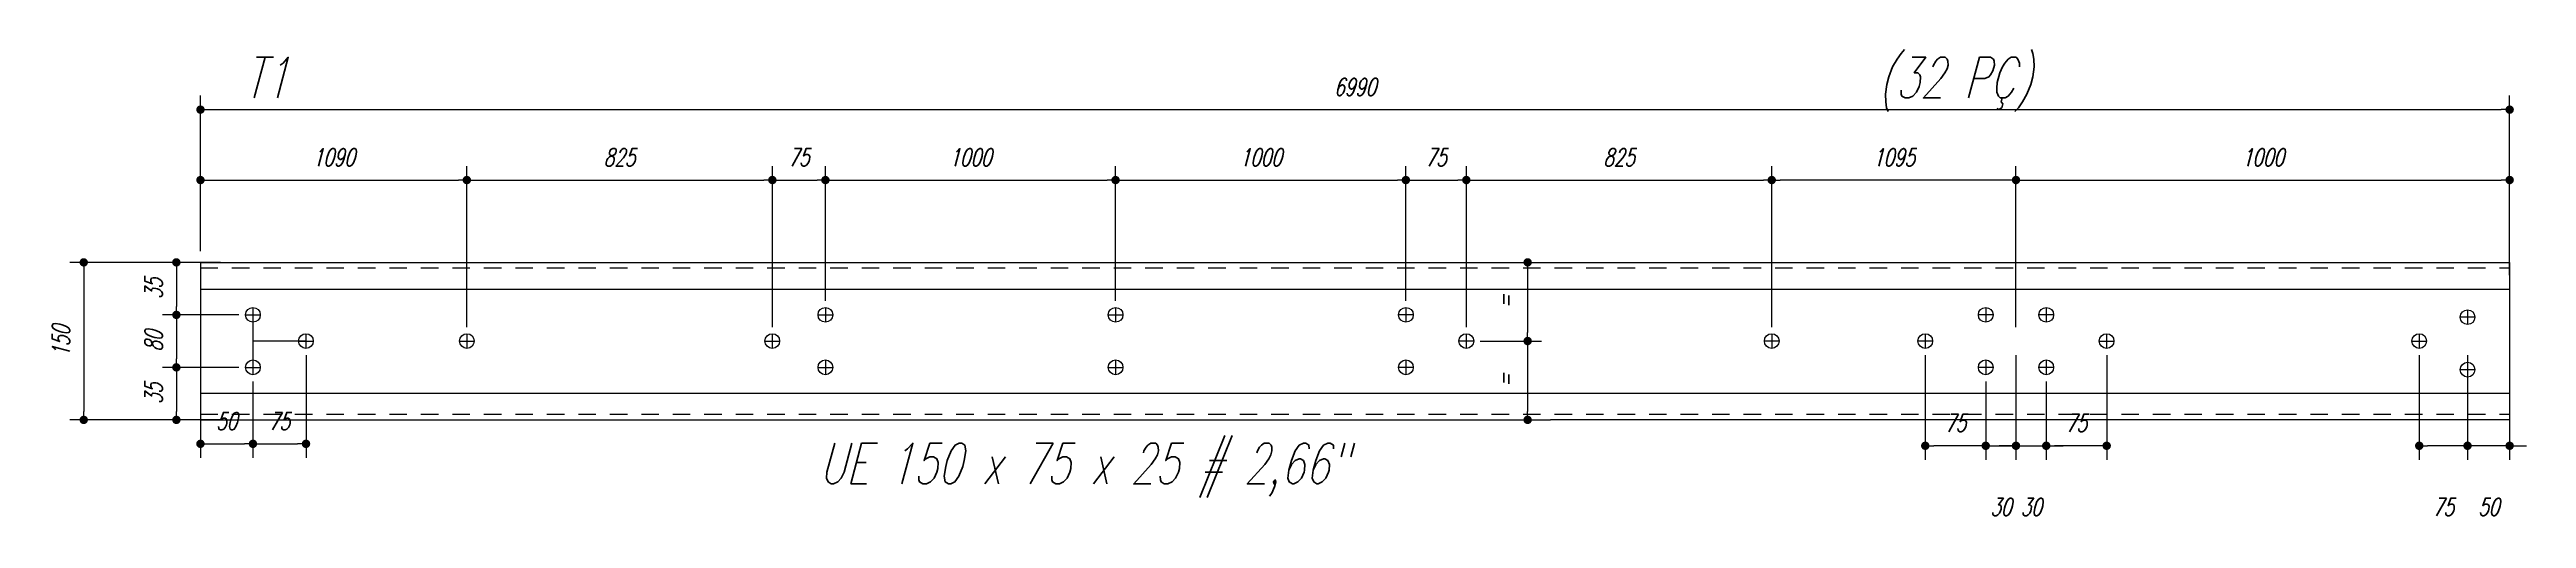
# Model space of a CAD drawing. Extents: x -187 to 453, y 281 to 902.
# Drawn here: x 400.41 to 418.11, y 452.91 to 456.26 of the extents above; entities that cross this region are included whole.
import ezdxf

# ---------------------------------------------------------------- set-up
doc = ezdxf.new("R2010")
doc.units = 0
doc.header["$MEASUREMENT"] = 0
doc.header["$PDMODE"] = 35
doc.linetypes.add('HIDDEN2', pattern=[0.1875, 0.125, -0.0625])
doc.layers.get('DEFPOINTS').update_dxf_attribs({"linetype": 'CONTINUOUS'})
for name, color, linetype in [('CARGAS', 3, 'CONTINUOUS'), ('COTA', 1, 'CONTINUOUS'), ('FORMA', 2, 'CONTINUOUS'), ('TEXTO1', 1, 'CONTINUOUS')]:
    doc.layers.add(name, color=color, linetype=linetype)
doc.styles.add('E100', font='romans.shx', dxfattribs={"width": 0.7, "oblique": 15, "height": 0.125})
doc.styles.add('E120', font='romans.shx', dxfattribs={"width": 0.7, "oblique": 15, "height": 0.15})
doc.dimstyles.get("Standard").update_dxf_attribs({"dimtxt": 0.18, "dimasz": 0.18, "dimexe": 0.18, "dimexo": 0.0625, "dimgap": 0.09, "dimtad": 0, "dimtih": 1, "dimtoh": 1, "dimdec": 4, "dimzin": 0, "dimdsep": 46, "dimtxsty": 'Standard', "dimcen": 0.09, "dimadec": 0, "dimazin": 0, "dimtfac": 1, "dimtdec": 4, "dimtofl": 0, "dimtmove": 0, "dimatfit": 3, "dimfxl": 1, "dimtolj": 1, "dimtzin": 0, "dimarcsym": 0})

# ---------------------------------------------------------------- blocks, each defined once
blk = doc.blocks.new('DOT')
at = {"layer": 'CARGAS', "color": 0, "linetype": 'ByBlock'}
blk.add_line((-0.5, 0), (-1, 0), dxfattribs=at)
at = {"layer": 'CARGAS', "color": 0, "linetype": 'ByBlock', "const_width": 0.5}
blk.add_lwpolyline([(-0.25, 0, 1), (0.25, 0, 1)], format="xyb", close=True, dxfattribs=at)
blk = doc.blocks.new('*D136')
at = {"layer": 'COTA', "linetype": 'Continuous', "lineweight": -2, "transparency": 16777216}
for p, q in [((401.49, 454.82), (401.49, 455.428)), ((403.393, 454.278), (403.393, 455.428)), ((401.55, 455.328), (403.333, 455.328))]:
    blk.add_line(p, q, dxfattribs=at)
at = {"layer": 'DEFPOINTS', "color": 0, "linetype": 'Continuous', "transparency": 16777216}
for p in [(403.393, 455.328), (401.49, 454.72), (403.393, 454.178)]:
    blk.add_point(p, dxfattribs=at)
at = {"layer": 'COTA', "linetype": 'Continuous', "lineweight": -2, "transparency": 16777216, "xscale": 0.06, "yscale": 0.06, "zscale": 0.06, "rotation": 180}
blk.add_blockref('DOT', (401.49, 455.328), dxfattribs=at)
at = {"layer": 'COTA', "linetype": 'Continuous', "lineweight": -2, "transparency": 16777216, "xscale": 0.06, "yscale": 0.06, "zscale": 0.06}
blk.add_blockref('DOT', (403.393, 455.328), dxfattribs=at)
at = {"layer": 'COTA', "color": 2, "linetype": 'Continuous', "transparency": 16777216, "insert": (402.442, 455.49), "char_height": 0.125, "attachment_point": 5, "style": 'E100'}
blk.add_mtext('\\A1;1090', dxfattribs=at)
blk = doc.blocks.new('*D137')
at = {"layer": 'COTA', "linetype": 'Continuous', "lineweight": -2, "transparency": 16777216}
for p, q in [((412.716, 454.278), (412.716, 455.428)), ((414.461, 454.278), (414.461, 455.428)), ((414.401, 455.328), (412.776, 455.328))]:
    blk.add_line(p, q, dxfattribs=at)
at = {"layer": 'DEFPOINTS', "color": 0, "linetype": 'Continuous', "transparency": 16777216}
for p in [(412.716, 455.328), (412.716, 454.178), (414.461, 454.178)]:
    blk.add_point(p, dxfattribs=at)
at = {"layer": 'COTA', "linetype": 'Continuous', "lineweight": -2, "transparency": 16777216, "xscale": 0.06, "yscale": 0.06, "zscale": 0.06, "rotation": 180}
blk.add_blockref('DOT', (412.716, 455.328), dxfattribs=at)
at = {"layer": 'COTA', "linetype": 'Continuous', "lineweight": -2, "transparency": 16777216, "xscale": 0.06, "yscale": 0.06, "zscale": 0.06}
blk.add_blockref('DOT', (414.461, 455.328), dxfattribs=at)
at = {"layer": 'COTA', "color": 2, "linetype": 'Continuous', "transparency": 16777216, "insert": (413.589, 455.49), "char_height": 0.125, "attachment_point": 5, "style": 'E100'}
blk.add_mtext('\\A1;1095', dxfattribs=at)
blk = doc.blocks.new('*D138')
at = {"layer": 'COTA', "linetype": 'Continuous', "lineweight": -2, "transparency": 16777216}
for p, q in [((414.461, 454.078), (414.461, 453.33)), ((414.245, 453.89), (414.245, 453.33)), ((414.185, 453.43), (414.125, 453.43)), ((414.245, 453.43), (414.461, 453.43)), ((414.521, 453.43), (414.581, 453.43))]:
    blk.add_line(p, q, dxfattribs=at)
at = {"layer": 'DEFPOINTS', "color": 0, "linetype": 'Continuous', "transparency": 16777216}
for p in [(414.461, 454.178), (414.245, 453.99), (414.461, 453.43)]:
    blk.add_point(p, dxfattribs=at)
at = {"layer": 'COTA', "linetype": 'Continuous', "lineweight": -2, "transparency": 16777216, "xscale": 0.06, "yscale": 0.06, "zscale": 0.06}
blk.add_blockref('DOT', (414.245, 453.43), dxfattribs=at)
at = {"layer": 'COTA', "linetype": 'Continuous', "lineweight": -2, "transparency": 16777216, "xscale": 0.06, "yscale": 0.06, "zscale": 0.06, "rotation": 180}
blk.add_blockref('DOT', (414.461, 453.43), dxfattribs=at)
at = {"layer": 'COTA', "color": 2, "linetype": 'Continuous', "transparency": 16777216, "insert": (414.353, 452.993), "char_height": 0.125, "attachment_point": 5, "style": 'E100'}
blk.add_mtext('\\A1;30', dxfattribs=at)
blk = doc.blocks.new('*D139')
at = {"layer": 'COTA', "linetype": 'Continuous', "lineweight": -2, "transparency": 16777216}
for p, q in [((401.49, 453.792), (401.49, 453.344)), ((401.865, 453.89), (401.865, 453.344)), ((401.55, 453.444), (401.805, 453.444))]:
    blk.add_line(p, q, dxfattribs=at)
at = {"layer": 'DEFPOINTS', "color": 0, "linetype": 'Continuous', "transparency": 16777216}
for p in [(401.865, 453.99), (401.49, 453.892), (401.865, 453.444)]:
    blk.add_point(p, dxfattribs=at)
at = {"layer": 'COTA', "linetype": 'Continuous', "lineweight": -2, "transparency": 16777216, "xscale": 0.06, "yscale": 0.06, "zscale": 0.06, "rotation": 180}
blk.add_blockref('DOT', (401.49, 453.444), dxfattribs=at)
at = {"layer": 'COTA', "linetype": 'Continuous', "lineweight": -2, "transparency": 16777216, "xscale": 0.06, "yscale": 0.06, "zscale": 0.06}
blk.add_blockref('DOT', (401.865, 453.444), dxfattribs=at)
at = {"layer": 'COTA', "color": 2, "linetype": 'Continuous', "transparency": 16777216, "insert": (401.677, 453.606), "char_height": 0.125, "attachment_point": 5, "style": 'E100'}
blk.add_mtext('\\A1;50', dxfattribs=at)
blk = doc.blocks.new('*D140')
at = {"layer": 'COTA', "linetype": 'Continuous', "lineweight": -2, "transparency": 16777216}
for p, q in [((401.49, 454.87), (401.49, 455.931)), ((417.988, 454.649), (417.988, 455.931)), ((401.55, 455.831), (417.928, 455.831))]:
    blk.add_line(p, q, dxfattribs=at)
at = {"layer": 'DEFPOINTS', "color": 0, "linetype": 'Continuous', "transparency": 16777216}
for p in [(417.988, 455.831), (401.49, 454.77), (417.988, 454.549)]:
    blk.add_point(p, dxfattribs=at)
at = {"layer": 'COTA', "linetype": 'Continuous', "lineweight": -2, "transparency": 16777216, "xscale": 0.06, "yscale": 0.06, "zscale": 0.06, "rotation": 180}
blk.add_blockref('DOT', (401.49, 455.831), dxfattribs=at)
at = {"layer": 'COTA', "linetype": 'Continuous', "lineweight": -2, "transparency": 16777216, "xscale": 0.06, "yscale": 0.06, "zscale": 0.06}
blk.add_blockref('DOT', (417.988, 455.831), dxfattribs=at)
at = {"layer": 'COTA', "color": 2, "linetype": 'Continuous', "transparency": 16777216, "insert": (409.739, 455.993), "char_height": 0.125, "attachment_point": 5, "style": 'E100'}
blk.add_mtext('\\A1;6990', dxfattribs=at)
blk = doc.blocks.new('*D141')
at = {"layer": 'COTA', "linetype": 'Continuous', "lineweight": -2, "transparency": 16777216}
for p, q in [((401.39, 454.74), (401.218, 454.74)), ((401.318, 454.68), (401.318, 454.425)), ((401.765, 454.365), (401.218, 454.365))]:
    blk.add_line(p, q, dxfattribs=at)
at = {"layer": 'DEFPOINTS', "color": 0, "linetype": 'Continuous', "transparency": 16777216}
for p in [(401.49, 454.74), (401.318, 454.365), (401.865, 454.365)]:
    blk.add_point(p, dxfattribs=at)
at = {"layer": 'COTA', "linetype": 'Continuous', "lineweight": -2, "transparency": 16777216, "xscale": 0.06, "yscale": 0.06, "zscale": 0.06}
for p, rotation in [((401.318, 454.74), 90), ((401.318, 454.365), 270)]:
    blk.add_blockref('DOT', p, dxfattribs=dict(at, rotation=rotation))
at = {"layer": 'COTA', "color": 2, "linetype": 'Continuous', "transparency": 16777216, "insert": (401.156, 454.553), "char_height": 0.125, "attachment_point": 5, "rotation": 90, "style": 'E100'}
blk.add_mtext('\\A1;35', dxfattribs=at)
blk = doc.blocks.new('*D142')
at = {"layer": 'COTA', "linetype": 'Continuous', "lineweight": -2, "transparency": 16777216}
for p, q in [((401.765, 454.365), (401.218, 454.365)), ((401.318, 454.305), (401.318, 454.05)), ((401.765, 453.99), (401.218, 453.99))]:
    blk.add_line(p, q, dxfattribs=at)
at = {"layer": 'DEFPOINTS', "color": 0, "linetype": 'Continuous', "transparency": 16777216}
for p in [(401.865, 454.365), (401.318, 453.99), (401.865, 453.99)]:
    blk.add_point(p, dxfattribs=at)
at = {"layer": 'COTA', "linetype": 'Continuous', "lineweight": -2, "transparency": 16777216, "xscale": 0.06, "yscale": 0.06, "zscale": 0.06}
for p, rotation in [((401.318, 454.365), 90), ((401.318, 453.99), 270)]:
    blk.add_blockref('DOT', p, dxfattribs=dict(at, rotation=rotation))
at = {"layer": 'COTA', "color": 2, "linetype": 'Continuous', "transparency": 16777216, "insert": (401.156, 454.178), "char_height": 0.125, "attachment_point": 5, "rotation": 90, "style": 'E100'}
blk.add_mtext('\\A1;80', dxfattribs=at)
blk = doc.blocks.new('*D143')
at = {"layer": 'COTA', "linetype": 'Continuous', "lineweight": -2, "transparency": 16777216}
for p, q in [((401.765, 453.99), (401.218, 453.99)), ((401.318, 453.93), (401.318, 453.675)), ((401.588, 453.615), (401.218, 453.615))]:
    blk.add_line(p, q, dxfattribs=at)
at = {"layer": 'DEFPOINTS', "color": 0, "linetype": 'Continuous', "transparency": 16777216}
for p in [(401.865, 453.99), (401.318, 453.615), (401.688, 453.615)]:
    blk.add_point(p, dxfattribs=at)
at = {"layer": 'COTA', "linetype": 'Continuous', "lineweight": -2, "transparency": 16777216, "xscale": 0.06, "yscale": 0.06, "zscale": 0.06}
for p, rotation in [((401.318, 453.99), 90), ((401.318, 453.615), 270)]:
    blk.add_blockref('DOT', p, dxfattribs=dict(at, rotation=rotation))
at = {"layer": 'COTA', "color": 2, "linetype": 'Continuous', "transparency": 16777216, "insert": (401.156, 453.803), "char_height": 0.125, "attachment_point": 5, "rotation": 90, "style": 'E100'}
blk.add_mtext('\\A1;35', dxfattribs=at)
blk = doc.blocks.new('*D144')
at = {"layer": 'COTA', "linetype": 'Continuous', "lineweight": -2, "transparency": 16777216}
for p, q in [((401.633, 454.74), (400.556, 454.74)), ((400.656, 454.68), (400.656, 453.675)), ((401.633, 453.615), (400.556, 453.615))]:
    blk.add_line(p, q, dxfattribs=at)
at = {"layer": 'DEFPOINTS', "color": 0, "linetype": 'Continuous', "transparency": 16777216}
for p in [(401.733, 454.74), (400.656, 453.615), (401.733, 453.615)]:
    blk.add_point(p, dxfattribs=at)
at = {"layer": 'COTA', "linetype": 'Continuous', "lineweight": -2, "transparency": 16777216, "xscale": 0.06, "yscale": 0.06, "zscale": 0.06}
for p, rotation in [((400.656, 454.74), 90), ((400.656, 453.615), 270)]:
    blk.add_blockref('DOT', p, dxfattribs=dict(at, rotation=rotation))
at = {"layer": 'COTA', "color": 2, "linetype": 'Continuous', "transparency": 16777216, "insert": (400.494, 454.178), "char_height": 0.125, "attachment_point": 5, "rotation": 90, "style": 'E100'}
blk.add_mtext('\\A1;150', dxfattribs=at)
blk = doc.blocks.new('*D145')
at = {"layer": 'COTA', "linetype": 'Continuous', "lineweight": -2, "transparency": 16777216}
for p, q in [((403.393, 454.649), (403.393, 455.428)), ((405.576, 454.278), (405.576, 455.428)), ((403.453, 455.328), (405.516, 455.328))]:
    blk.add_line(p, q, dxfattribs=at)
at = {"layer": 'DEFPOINTS', "color": 0, "linetype": 'Continuous', "transparency": 16777216}
for p in [(405.576, 455.328), (403.393, 454.549), (405.576, 454.178)]:
    blk.add_point(p, dxfattribs=at)
at = {"layer": 'COTA', "linetype": 'Continuous', "lineweight": -2, "transparency": 16777216, "xscale": 0.06, "yscale": 0.06, "zscale": 0.06, "rotation": 180}
blk.add_blockref('DOT', (403.393, 455.328), dxfattribs=at)
at = {"layer": 'COTA', "linetype": 'Continuous', "lineweight": -2, "transparency": 16777216, "xscale": 0.06, "yscale": 0.06, "zscale": 0.06}
blk.add_blockref('DOT', (405.576, 455.328), dxfattribs=at)
at = {"layer": 'COTA', "color": 2, "linetype": 'Continuous', "transparency": 16777216, "insert": (404.484, 455.49), "char_height": 0.125, "attachment_point": 5, "style": 'E100'}
blk.add_mtext('\\A1;825', dxfattribs=at)
blk = doc.blocks.new('*D146')
at = {"layer": 'COTA', "linetype": 'Continuous', "lineweight": -2, "transparency": 16777216}
for p, q in [((408.028, 455.046), (408.028, 455.428)), ((410.102, 454.465), (410.102, 455.428)), ((408.088, 455.328), (410.042, 455.328))]:
    blk.add_line(p, q, dxfattribs=at)
at = {"layer": 'DEFPOINTS', "color": 0, "linetype": 'Continuous', "transparency": 16777216}
for p in [(410.102, 455.328), (408.028, 454.946), (410.102, 454.365)]:
    blk.add_point(p, dxfattribs=at)
at = {"layer": 'COTA', "linetype": 'Continuous', "lineweight": -2, "transparency": 16777216, "xscale": 0.06, "yscale": 0.06, "zscale": 0.06, "rotation": 180}
blk.add_blockref('DOT', (408.028, 455.328), dxfattribs=at)
at = {"layer": 'COTA', "linetype": 'Continuous', "lineweight": -2, "transparency": 16777216, "xscale": 0.06, "yscale": 0.06, "zscale": 0.06}
blk.add_blockref('DOT', (410.102, 455.328), dxfattribs=at)
at = {"layer": 'COTA', "color": 2, "linetype": 'Continuous', "transparency": 16777216, "insert": (409.065, 455.49), "char_height": 0.125, "attachment_point": 5, "style": 'E100'}
blk.add_mtext('\\A1;1000', dxfattribs=at)
blk = doc.blocks.new('*D147')
at = {"layer": 'COTA', "linetype": 'Continuous', "lineweight": -2, "transparency": 16777216}
for p, q in [((410.534, 454.278), (410.534, 455.428)), ((412.716, 454.278), (412.716, 455.428)), ((410.594, 455.328), (412.656, 455.328))]:
    blk.add_line(p, q, dxfattribs=at)
at = {"layer": 'DEFPOINTS', "color": 0, "linetype": 'Continuous', "transparency": 16777216}
for p in [(412.716, 455.328), (410.534, 454.178), (412.716, 454.178)]:
    blk.add_point(p, dxfattribs=at)
at = {"layer": 'COTA', "linetype": 'Continuous', "lineweight": -2, "transparency": 16777216, "xscale": 0.06, "yscale": 0.06, "zscale": 0.06, "rotation": 180}
blk.add_blockref('DOT', (410.534, 455.328), dxfattribs=at)
at = {"layer": 'COTA', "linetype": 'Continuous', "lineweight": -2, "transparency": 16777216, "xscale": 0.06, "yscale": 0.06, "zscale": 0.06}
blk.add_blockref('DOT', (412.716, 455.328), dxfattribs=at)
at = {"layer": 'COTA', "color": 2, "linetype": 'Continuous', "transparency": 16777216, "insert": (411.625, 455.49), "char_height": 0.125, "attachment_point": 5, "style": 'E100'}
blk.add_mtext('\\A1;825', dxfattribs=at)
blk = doc.blocks.new('*D148')
at = {"layer": 'COTA', "linetype": 'Continuous', "lineweight": -2, "transparency": 16777216}
for p, q in [((410.929, 454.74), (411.072, 454.74)), ((410.972, 454.68), (410.972, 454.238)), ((410.634, 454.178), (411.072, 454.178))]:
    blk.add_line(p, q, dxfattribs=at)
at = {"layer": 'DEFPOINTS', "color": 0, "linetype": 'Continuous', "transparency": 16777216}
for p in [(410.829, 454.74), (410.534, 454.178), (410.972, 454.178)]:
    blk.add_point(p, dxfattribs=at)
at = {"layer": 'COTA', "linetype": 'Continuous', "lineweight": -2, "transparency": 16777216, "xscale": 0.06, "yscale": 0.06, "zscale": 0.06}
for p, rotation in [((410.972, 454.74), 90), ((410.972, 454.178), 270)]:
    blk.add_blockref('DOT', p, dxfattribs=dict(at, rotation=rotation))
at = {"layer": 'COTA', "color": 2, "linetype": 'Continuous', "transparency": 16777216, "insert": (410.81, 454.459), "char_height": 0.125, "attachment_point": 5, "rotation": 90, "style": 'E100'}
blk.add_mtext('\\A1;=', dxfattribs=at)
blk = doc.blocks.new('*D149')
at = {"layer": 'COTA', "linetype": 'Continuous', "lineweight": -2, "transparency": 16777216}
for p, q in [((410.634, 454.178), (411.072, 454.178)), ((410.972, 454.118), (410.972, 453.675))]:
    blk.add_line(p, q, dxfattribs=at)
at = {"layer": 'DEFPOINTS', "color": 0, "linetype": 'Continuous', "transparency": 16777216}
for p in [(410.534, 454.178), (410.972, 453.615), (410.972, 453.615)]:
    blk.add_point(p, dxfattribs=at)
at = {"layer": 'COTA', "linetype": 'Continuous', "lineweight": -2, "transparency": 16777216, "xscale": 0.06, "yscale": 0.06, "zscale": 0.06}
for p, rotation in [((410.972, 454.178), 90), ((410.972, 453.615), 270)]:
    blk.add_blockref('DOT', p, dxfattribs=dict(at, rotation=rotation))
at = {"layer": 'COTA', "color": 2, "linetype": 'Continuous', "transparency": 16777216, "insert": (410.81, 453.897), "char_height": 0.125, "attachment_point": 5, "rotation": 90, "style": 'E100'}
blk.add_mtext('\\A1;=', dxfattribs=at)
blk = doc.blocks.new('*D150')
at = {"layer": 'COTA', "linetype": 'Continuous', "lineweight": -2, "transparency": 16777216}
for p, q in [((414.461, 454.078), (414.461, 453.33)), ((414.677, 453.89), (414.677, 453.33)), ((414.401, 453.43), (414.341, 453.43)), ((414.461, 453.43), (414.677, 453.43)), ((414.737, 453.43), (414.797, 453.43))]:
    blk.add_line(p, q, dxfattribs=at)
at = {"layer": 'DEFPOINTS', "color": 0, "linetype": 'Continuous', "transparency": 16777216}
for p in [(414.461, 454.178), (414.677, 453.99), (414.677, 453.43)]:
    blk.add_point(p, dxfattribs=at)
at = {"layer": 'COTA', "linetype": 'Continuous', "lineweight": -2, "transparency": 16777216, "xscale": 0.06, "yscale": 0.06, "zscale": 0.06}
blk.add_blockref('DOT', (414.461, 453.43), dxfattribs=at)
at = {"layer": 'COTA', "linetype": 'Continuous', "lineweight": -2, "transparency": 16777216, "xscale": 0.06, "yscale": 0.06, "zscale": 0.06, "rotation": 180}
blk.add_blockref('DOT', (414.677, 453.43), dxfattribs=at)
at = {"layer": 'COTA', "color": 2, "linetype": 'Continuous', "transparency": 16777216, "insert": (414.569, 452.993), "char_height": 0.125, "attachment_point": 5, "style": 'E100'}
blk.add_mtext('\\A1;30', dxfattribs=at)
blk = doc.blocks.new('*D151')
at = {"layer": 'COTA', "linetype": 'Continuous', "lineweight": -2, "transparency": 16777216}
for p, q in [((414.461, 454.278), (414.461, 455.428)), ((417.988, 454.967), (417.988, 455.428)), ((414.521, 455.328), (417.928, 455.328))]:
    blk.add_line(p, q, dxfattribs=at)
at = {"layer": 'DEFPOINTS', "color": 0, "linetype": 'Continuous', "transparency": 16777216}
for p in [(417.988, 455.328), (417.988, 454.867), (414.461, 454.178)]:
    blk.add_point(p, dxfattribs=at)
at = {"layer": 'COTA', "linetype": 'Continuous', "lineweight": -2, "transparency": 16777216, "xscale": 0.06, "yscale": 0.06, "zscale": 0.06, "rotation": 180}
blk.add_blockref('DOT', (414.461, 455.328), dxfattribs=at)
at = {"layer": 'COTA', "linetype": 'Continuous', "lineweight": -2, "transparency": 16777216, "xscale": 0.06, "yscale": 0.06, "zscale": 0.06}
blk.add_blockref('DOT', (417.988, 455.328), dxfattribs=at)
at = {"layer": 'COTA', "color": 2, "linetype": 'Continuous', "transparency": 16777216, "insert": (416.225, 455.49), "char_height": 0.125, "attachment_point": 5, "style": 'E100'}
blk.add_mtext('\\A1;1000', dxfattribs=at)
blk = doc.blocks.new('*D74')
at = {"layer": 'COTA', "linetype": 'Continuous', "lineweight": -2, "transparency": 16777216}
for p, q in [((402.244, 454.078), (402.244, 453.344)), ((401.865, 453.89), (401.865, 453.344)), ((401.925, 453.444), (402.184, 453.444))]:
    blk.add_line(p, q, dxfattribs=at)
at = {"layer": 'DEFPOINTS', "color": 0, "linetype": 'Continuous', "transparency": 16777216}
for p in [(402.244, 454.178), (401.865, 453.99), (402.244, 453.444)]:
    blk.add_point(p, dxfattribs=at)
at = {"layer": 'COTA', "linetype": 'Continuous', "lineweight": -2, "transparency": 16777216, "xscale": 0.06, "yscale": 0.06, "zscale": 0.06, "rotation": 180}
blk.add_blockref('DOT', (401.865, 453.444), dxfattribs=at)
at = {"layer": 'COTA', "linetype": 'Continuous', "lineweight": -2, "transparency": 16777216, "xscale": 0.06, "yscale": 0.06, "zscale": 0.06}
blk.add_blockref('DOT', (402.244, 453.444), dxfattribs=at)
at = {"layer": 'COTA', "color": 2, "linetype": 'Continuous', "transparency": 16777216, "insert": (402.054, 453.606), "char_height": 0.125, "attachment_point": 5, "style": 'E100'}
blk.add_mtext('\\A1;75', dxfattribs=at)
blk = doc.blocks.new('*D75')
at = {"layer": 'COTA', "linetype": 'Continuous', "lineweight": -2, "transparency": 16777216}
for p, q in [((413.813, 454.078), (413.813, 453.33)), ((414.245, 453.89), (414.245, 453.33)), ((414.185, 453.43), (413.873, 453.43))]:
    blk.add_line(p, q, dxfattribs=at)
at = {"layer": 'DEFPOINTS', "color": 0, "linetype": 'Continuous', "transparency": 16777216}
for p in [(413.813, 454.178), (414.245, 453.99), (413.813, 453.43)]:
    blk.add_point(p, dxfattribs=at)
at = {"layer": 'COTA', "linetype": 'Continuous', "lineweight": -2, "transparency": 16777216, "xscale": 0.06, "yscale": 0.06, "zscale": 0.06, "rotation": 180}
blk.add_blockref('DOT', (413.813, 453.43), dxfattribs=at)
at = {"layer": 'COTA', "linetype": 'Continuous', "lineweight": -2, "transparency": 16777216, "xscale": 0.06, "yscale": 0.06, "zscale": 0.06}
blk.add_blockref('DOT', (414.245, 453.43), dxfattribs=at)
at = {"layer": 'COTA', "color": 2, "linetype": 'Continuous', "transparency": 16777216, "insert": (414.029, 453.593), "char_height": 0.125, "attachment_point": 5, "style": 'E100'}
blk.add_mtext('\\A1;75', dxfattribs=at)
blk = doc.blocks.new('*D76')
at = {"layer": 'COTA', "linetype": 'Continuous', "lineweight": -2, "transparency": 16777216}
for p, q in [((405.576, 454.378), (405.576, 455.428)), ((405.955, 454.465), (405.955, 455.428)), ((405.636, 455.328), (405.895, 455.328))]:
    blk.add_line(p, q, dxfattribs=at)
at = {"layer": 'DEFPOINTS', "color": 0, "linetype": 'Continuous', "transparency": 16777216}
for p in [(405.955, 455.328), (405.576, 454.278), (405.955, 454.365)]:
    blk.add_point(p, dxfattribs=at)
at = {"layer": 'COTA', "linetype": 'Continuous', "lineweight": -2, "transparency": 16777216, "xscale": 0.06, "yscale": 0.06, "zscale": 0.06, "rotation": 180}
blk.add_blockref('DOT', (405.576, 455.328), dxfattribs=at)
at = {"layer": 'COTA', "linetype": 'Continuous', "lineweight": -2, "transparency": 16777216, "xscale": 0.06, "yscale": 0.06, "zscale": 0.06}
blk.add_blockref('DOT', (405.955, 455.328), dxfattribs=at)
at = {"layer": 'COTA', "color": 2, "linetype": 'Continuous', "transparency": 16777216, "insert": (405.765, 455.49), "char_height": 0.125, "attachment_point": 5, "style": 'E100'}
blk.add_mtext('\\A1;75', dxfattribs=at)
blk = doc.blocks.new('*D77')
at = {"layer": 'COTA', "linetype": 'Continuous', "lineweight": -2, "transparency": 16777216}
for p, q in [((405.955, 455.046), (405.955, 455.428)), ((408.028, 454.465), (408.028, 455.428)), ((406.015, 455.328), (407.968, 455.328))]:
    blk.add_line(p, q, dxfattribs=at)
at = {"layer": 'DEFPOINTS', "color": 0, "linetype": 'Continuous', "transparency": 16777216}
for p in [(408.028, 455.328), (405.955, 454.946), (408.028, 454.365)]:
    blk.add_point(p, dxfattribs=at)
at = {"layer": 'COTA', "linetype": 'Continuous', "lineweight": -2, "transparency": 16777216, "xscale": 0.06, "yscale": 0.06, "zscale": 0.06, "rotation": 180}
blk.add_blockref('DOT', (405.955, 455.328), dxfattribs=at)
at = {"layer": 'COTA', "linetype": 'Continuous', "lineweight": -2, "transparency": 16777216, "xscale": 0.06, "yscale": 0.06, "zscale": 0.06}
blk.add_blockref('DOT', (408.028, 455.328), dxfattribs=at)
at = {"layer": 'COTA', "color": 2, "linetype": 'Continuous', "transparency": 16777216, "insert": (406.991, 455.49), "char_height": 0.125, "attachment_point": 5, "style": 'E100'}
blk.add_mtext('\\A1;1000', dxfattribs=at)
blk = doc.blocks.new('*D78')
at = {"layer": 'COTA', "linetype": 'Continuous', "lineweight": -2, "transparency": 16777216}
for p, q in [((410.102, 454.465), (410.102, 455.428)), ((410.534, 454.278), (410.534, 455.428)), ((410.162, 455.328), (410.474, 455.328))]:
    blk.add_line(p, q, dxfattribs=at)
at = {"layer": 'DEFPOINTS', "color": 0, "linetype": 'Continuous', "transparency": 16777216}
for p in [(410.534, 455.328), (410.102, 454.365), (410.534, 454.178)]:
    blk.add_point(p, dxfattribs=at)
at = {"layer": 'COTA', "linetype": 'Continuous', "lineweight": -2, "transparency": 16777216, "xscale": 0.06, "yscale": 0.06, "zscale": 0.06, "rotation": 180}
blk.add_blockref('DOT', (410.102, 455.328), dxfattribs=at)
at = {"layer": 'COTA', "linetype": 'Continuous', "lineweight": -2, "transparency": 16777216, "xscale": 0.06, "yscale": 0.06, "zscale": 0.06}
blk.add_blockref('DOT', (410.534, 455.328), dxfattribs=at)
at = {"layer": 'COTA', "color": 2, "linetype": 'Continuous', "transparency": 16777216, "insert": (410.318, 455.49), "char_height": 0.125, "attachment_point": 5, "style": 'E100'}
blk.add_mtext('\\A1;75', dxfattribs=at)
blk = doc.blocks.new('*D79')
at = {"layer": 'COTA', "linetype": 'Continuous', "lineweight": -2, "transparency": 16777216}
for p, q in [((417.687, 454.078), (417.687, 453.33)), ((417.988, 454.078), (417.988, 453.33)), ((417.627, 453.43), (417.567, 453.43)), ((417.988, 453.43), (417.687, 453.43)), ((418.048, 453.43), (418.108, 453.43))]:
    blk.add_line(p, q, dxfattribs=at)
at = {"layer": 'DEFPOINTS', "color": 0, "linetype": 'Continuous', "transparency": 16777216}
for p in [(417.687, 454.178), (417.988, 454.178), (417.687, 453.43)]:
    blk.add_point(p, dxfattribs=at)
at = {"layer": 'COTA', "linetype": 'Continuous', "lineweight": -2, "transparency": 16777216, "xscale": 0.06, "yscale": 0.06, "zscale": 0.06}
blk.add_blockref('DOT', (417.687, 453.43), dxfattribs=at)
at = {"layer": 'COTA', "linetype": 'Continuous', "lineweight": -2, "transparency": 16777216, "xscale": 0.06, "yscale": 0.06, "zscale": 0.06, "rotation": 180}
blk.add_blockref('DOT', (417.988, 453.43), dxfattribs=at)
at = {"layer": 'COTA', "color": 2, "linetype": 'Continuous', "transparency": 16777216, "insert": (417.838, 452.993), "char_height": 0.125, "attachment_point": 5, "style": 'E100'}
blk.add_mtext('\\A1;50', dxfattribs=at)
blk = doc.blocks.new('*D80')
at = {"layer": 'COTA', "linetype": 'Continuous', "lineweight": -2, "transparency": 16777216}
for p, q in [((417.342, 454.078), (417.342, 453.33)), ((417.687, 453.857), (417.687, 453.33)), ((417.627, 453.43), (417.402, 453.43))]:
    blk.add_line(p, q, dxfattribs=at)
at = {"layer": 'DEFPOINTS', "color": 0, "linetype": 'Continuous', "transparency": 16777216}
for p in [(417.342, 454.178), (417.687, 453.957), (417.342, 453.43)]:
    blk.add_point(p, dxfattribs=at)
at = {"layer": 'COTA', "linetype": 'Continuous', "lineweight": -2, "transparency": 16777216, "xscale": 0.06, "yscale": 0.06, "zscale": 0.06, "rotation": 180}
blk.add_blockref('DOT', (417.342, 453.43), dxfattribs=at)
at = {"layer": 'COTA', "linetype": 'Continuous', "lineweight": -2, "transparency": 16777216, "xscale": 0.06, "yscale": 0.06, "zscale": 0.06}
blk.add_blockref('DOT', (417.687, 453.43), dxfattribs=at)
at = {"layer": 'COTA', "color": 2, "linetype": 'Continuous', "transparency": 16777216, "insert": (417.515, 452.993), "char_height": 0.125, "attachment_point": 5, "style": 'E100'}
blk.add_mtext('\\A1;75', dxfattribs=at)
blk = doc.blocks.new('*D81')
at = {"layer": 'COTA', "linetype": 'Continuous', "lineweight": -2, "transparency": 16777216}
for p, q in [((415.109, 454.078), (415.109, 453.33)), ((414.677, 453.89), (414.677, 453.33)), ((415.049, 453.43), (414.737, 453.43))]:
    blk.add_line(p, q, dxfattribs=at)
at = {"layer": 'DEFPOINTS', "color": 0, "linetype": 'Continuous', "transparency": 16777216}
for p in [(415.109, 454.178), (414.677, 453.99), (414.677, 453.43)]:
    blk.add_point(p, dxfattribs=at)
at = {"layer": 'COTA', "linetype": 'Continuous', "lineweight": -2, "transparency": 16777216, "xscale": 0.06, "yscale": 0.06, "zscale": 0.06, "rotation": 180}
blk.add_blockref('DOT', (414.677, 453.43), dxfattribs=at)
at = {"layer": 'COTA', "linetype": 'Continuous', "lineweight": -2, "transparency": 16777216, "xscale": 0.06, "yscale": 0.06, "zscale": 0.06}
blk.add_blockref('DOT', (415.109, 453.43), dxfattribs=at)
at = {"layer": 'COTA', "color": 2, "linetype": 'Continuous', "transparency": 16777216, "insert": (414.893, 453.593), "char_height": 0.125, "attachment_point": 5, "style": 'E100'}
blk.add_mtext('\\A1;75', dxfattribs=at)

msp = doc.modelspace()

# ---------------------------------------------------------------- linework, layer by layer
at = {"layer": 'COTA', "linetype": 'Continuous'}
for p, q in [((401.81230971, 454.36531232), (401.91730971, 454.36531232)), ((401.86480971, 454.41781232), (401.86480971, 454.31281232)), ((401.86480971, 454.36531232), (401.86480971, 453.99031232)), ((405.90200245, 454.36531232), (406.00700245, 454.36531232)), ((405.95450245, 454.41781232), (405.95450245, 454.31281232)), ((407.97596645, 454.36531232), (408.08096645, 454.36531232)), ((408.02846645, 454.41781232), (408.02846645, 454.31281232)), ((410.15493045, 454.36531232), (410.04993045, 454.36531232)), ((410.10243045, 454.41781232), (410.10243045, 454.31281232)), ((414.29712318, 454.36531232), (414.19212318, 454.36531232)), ((414.24462318, 454.41781232), (414.24462318, 454.31281232)), ((414.72974341, 454.36531232), (414.62474341, 454.36531232)), ((414.67724341, 454.41781232), (414.67724341, 454.31281232)), ((417.73969299, 454.34864161), (417.63469299, 454.34864161)), ((417.68719299, 454.40114161), (417.68719299, 454.29614161)), ((402.24376938, 454.17781232), (401.86480971, 454.17781232)), ((402.19126938, 454.17781232), (402.29626938, 454.17781232)), ((402.24376938, 454.23031232), (402.24376938, 454.12531232)), ((403.34081544, 454.17781232), (403.44581544, 454.17781232)), ((403.39331544, 454.23031232), (403.39331544, 454.12531232)), ((405.52304279, 454.17781232), (405.62804279, 454.17781232)), ((405.57554279, 454.23031232), (405.57554279, 454.12531232)), ((410.58639011, 454.17781232), (410.48139011, 454.17781232)), ((410.53389011, 454.23031232), (410.53389011, 454.12531232)), ((412.76861746, 454.17781232), (412.66361746, 454.17781232)), ((412.71611746, 454.23031232), (412.71611746, 454.12531232)), ((413.86566352, 454.17781232), (413.76066352, 454.17781232)), ((413.81316352, 454.23031232), (413.81316352, 454.12531232)), ((415.05620308, 454.17781232), (415.16120308, 454.17781232)), ((415.10870308, 454.23031232), (415.10870308, 454.12531232)), ((417.28931597, 454.17781232), (417.39431597, 454.17781232)), ((417.34181597, 454.23031232), (417.34181597, 454.12531232)), ((401.81230971, 453.99031232), (401.91730971, 453.99031232)), ((401.86480971, 454.04281232), (401.86480971, 453.93781232)), ((405.90200245, 453.99031232), (406.00700245, 453.99031232)), ((405.95450245, 454.04281232), (405.95450245, 453.93781232)), ((407.97596645, 453.99031232), (408.08096645, 453.99031232)), ((408.02846645, 454.04281232), (408.02846645, 453.93781232)), ((410.15493045, 453.99031232), (410.04993045, 453.99031232)), ((410.10243045, 454.04281232), (410.10243045, 453.93781232)), ((414.29712318, 453.99031232), (414.19212318, 453.99031232)), ((414.24462318, 454.04281232), (414.24462318, 453.93781232)), ((414.72974341, 453.99031232), (414.62474341, 453.99031232)), ((414.67724341, 454.04281232), (414.67724341, 453.93781232)), ((417.73969299, 453.97364161), (417.63469299, 453.97364161)), ((417.68719299, 454.02614161), (417.68719299, 453.92114161))]:
    msp.add_line(p, q, dxfattribs=at)
at = {"layer": 'FORMA', "linetype": 'ByBlock'}
for p, q in [((401.48980971, 454.74031232), (401.48980971, 453.61531232)), ((401.48980971, 454.74031232), (417.98809149, 454.74031232)), ((417.98809149, 454.74031232), (417.98809149, 453.61531232)), ((401.48980971, 454.54935021), (417.98809149, 454.54935021)), ((401.48980971, 453.80627443), (417.98809149, 453.80627443)), ((401.48980971, 453.61531232), (411.13597594, 453.61531232)), ((417.98809149, 453.61531232), (411.13597594, 453.61531232))]:
    msp.add_line(p, q, dxfattribs=at)
at = {"layer": 'FORMA', "linetype": 'HIDDEN2'}
for p, q in [((401.48980971, 454.70041232), (417.98809149, 454.70041232)), ((401.48980971, 453.65521232), (417.98809149, 453.65521232))]:
    msp.add_line(p, q, dxfattribs=at)
at = {"layer": 'FORMA', "linetype": 'ByBlock'}
for centre in [(401.86480971, 454.36531232), (405.95450245, 454.36531232), (408.02846645, 454.36531232), (410.10243045, 454.36531232), (414.24462318, 454.36531232), (414.67724341, 454.36531232), (417.68719299, 454.34864161), (402.24376938, 454.17781232), (403.39331544, 454.17781232), (405.57554279, 454.17781232), (410.53389011, 454.17781232), (412.71611746, 454.17781232), (413.81316352, 454.17781232), (415.10870308, 454.17781232), (417.34181597, 454.17781232), (401.86480971, 453.99031232), (405.95450245, 453.99031232), (408.02846645, 453.99031232), (410.10243045, 453.99031232), (414.24462318, 453.99031232), (414.67724341, 453.99031232), (417.68719299, 453.97364161)]:
    msp.add_circle(centre, 0.0525, dxfattribs=at)

# ---------------------------------------------------------------- texts
at = {"layer": 'TEXTO1', "style": 'E120', "oblique": 15, "width": 0.7}
for s, height, p in [('(32 PÇ)', 0.29061612, (413.47687528, 455.91422522)), ('T1', 0.29061612, (401.80417544, 455.91422522)), ('UE 150 x 75 x 25 # 2,66"', 0.2906161199, (405.90899208, 453.15802687))]:
    msp.add_text(s, height=height, dxfattribs=at).set_placement(p)

# ---------------------------------------------------------------- dimensions: what is measured, and where the dimension line sits
at = {"layer": 'COTA', "linetype": 'Continuous'}
for base, p1, p2, angle, text, picture, middle in [((417.98809149, 455.83089163), (401.48980971, 454.77036232), (417.98809149, 454.54935021), 180, '6990', '*D140', (409.7389506, 455.99339163)), ((403.39331544, 455.32762859), (401.48980971, 454.72036232), (403.39331544, 454.17781232), 180, '1090', '*D136', (402.44156257, 455.49012859)), ((412.71611746, 455.32762859), (414.4609333, 454.17781232), (412.71611746, 454.17781232), 180, '1095', '*D137', (413.58852538, 455.49012859)), ((400.65619559, 453.61531232), (401.73337489, 454.74031232), (401.73337489, 453.61531232), 90, '150', '*D144', (400.49369559, 454.17781232)), ((401.31821044, 454.36531232), (401.48980971, 454.74031232), (401.86480971, 454.36531232), 90, '35', '*D141', (401.15571044, 454.55281232)), ((410.97211343, 454.17781232), (410.82915121, 454.74031232), (410.53389011, 454.17781232), 90, '=', '*D148', (410.80961343, 454.45906232)), ((401.31821044, 453.99031232), (401.86480971, 454.36531232), (401.86480971, 453.99031232), 90, '80', '*D142', (401.15571044, 454.17781232)), ((410.97211343, 453.61531232), (410.53389011, 454.17781232), (410.97211343, 453.61531232), 90, '=', '*D149', (410.80961343, 453.89656232)), ((414.4609333, 453.43049278), (414.24462318, 453.99031232), (414.4609333, 454.17781232), 180, '30', '*D138', (414.35277824, 452.99299278)), ((401.31821044, 453.61531232), (401.86480971, 453.99031232), (401.68849054, 453.61531232), 90, '35', '*D143', (401.15571044, 453.80281232)), ((401.86480971, 453.44382306), (401.48980971, 453.89168012), (401.86480971, 453.99031232), 180, '50', '*D139', (401.67730971, 453.60632306))]:
    dim = msp.add_linear_dim(base=base, p1=p1, p2=p2, angle=angle, text=text, dimstyle='Standard', override={"dimscale": 0.1, "dimtxt": 0.125, "dimasz": 0.6, "dimexe": 1, "dimexo": 1, "dimgap": 1, "dimtad": 1, "dimtih": 0, "dimtoh": 0, "dimlfac": 1000, "dimzin": 12, "dimtxsty": 'E100', "dimblk1": 'DOT', "dimblk2": 'DOT', "dimsah": 1, "dimcen": 0.3, "dimclrd": 256, "dimclre": 256, "dimclrt": 2, "dimadec": 2, "dimtofl": 1, "dimtmove": 2, "dimldrblk": 'DOT', "dimtvp": 1, "dimtzin": 12}, dxfattribs=at)
    dim.commit()
    dim.dimension.update_dxf_attribs({"geometry": picture, "text_midpoint": middle})
for base, p1, p2, text, picture, middle in [((405.57554279, 455.32762859), (403.39331544, 454.54935021), (405.57554279, 454.17781232), '825', '*D145', (404.48442911, 455.49012859)), ((405.95450245, 455.32762859), (405.57554279, 454.27781232), (405.95450245, 454.36531232), '75', '*D76', (405.76502262, 455.49012859)), ((408.02846645, 455.32762859), (405.95450245, 454.94647045), (408.02846645, 454.36531232), '1000', '*D77', (406.99148445, 455.49012859)), ((410.10243045, 455.32762859), (408.02846645, 454.94647045), (410.10243045, 454.36531232), '1000', '*D146', (409.06544845, 455.49012859)), ((410.53389011, 455.32762859), (410.10243045, 454.36531232), (410.53389011, 454.17781232), '75', '*D78', (410.31816028, 455.49012859)), ((412.71611746, 455.32762859), (410.53389011, 454.17781232), (412.71611746, 454.17781232), '825', '*D147', (411.62500378, 455.49012859)), ((417.98809149, 455.32762859), (414.4609333, 454.17781232), (417.98809149, 454.86662056), '1000', '*D151', (416.2245124, 455.49012859)), ((402.24376938, 453.44382306), (401.86480971, 453.99031232), (402.24376938, 454.17781232), '75', '*D74', (402.05428954, 453.60632306)), ((413.81316352, 453.43049278), (414.24462318, 453.99031232), (413.81316352, 454.17781232), '75', '*D75', (414.02889335, 453.59299278)), ((414.67724341, 453.43049278), (414.4609333, 454.17781232), (414.67724341, 453.99031232), '30', '*D150', (414.56908836, 452.99299278)), ((414.67724341, 453.43049278), (415.10870308, 454.17781232), (414.67724341, 453.99031232), '75', '*D81', (414.89297325, 453.59299278)), ((417.34181597, 453.43049278), (417.68719299, 453.95697089), (417.34181597, 454.17781232), '75', '*D80', (417.51450448, 452.99299278)), ((417.68719299, 453.43049278), (417.98809149, 454.17781232), (417.68719299, 454.17781232), '50', '*D79', (417.83764224, 452.99299278))]:
    dim = msp.add_linear_dim(base=base, p1=p1, p2=p2, text=text, dimstyle='Standard', override={"dimscale": 0.1, "dimtxt": 0.125, "dimasz": 0.6, "dimexe": 1, "dimexo": 1, "dimgap": 1, "dimtad": 1, "dimtih": 0, "dimtoh": 0, "dimlfac": 1000, "dimzin": 12, "dimtxsty": 'E100', "dimblk1": 'DOT', "dimblk2": 'DOT', "dimsah": 1, "dimcen": 0.3, "dimclrd": 256, "dimclre": 256, "dimclrt": 2, "dimadec": 2, "dimtofl": 1, "dimtmove": 2, "dimldrblk": 'DOT', "dimtvp": 1, "dimtzin": 12}, dxfattribs=at)
    dim.commit()
    dim.dimension.update_dxf_attribs({"geometry": picture, "text_midpoint": middle})

doc.saveas('drawing.dxf')
